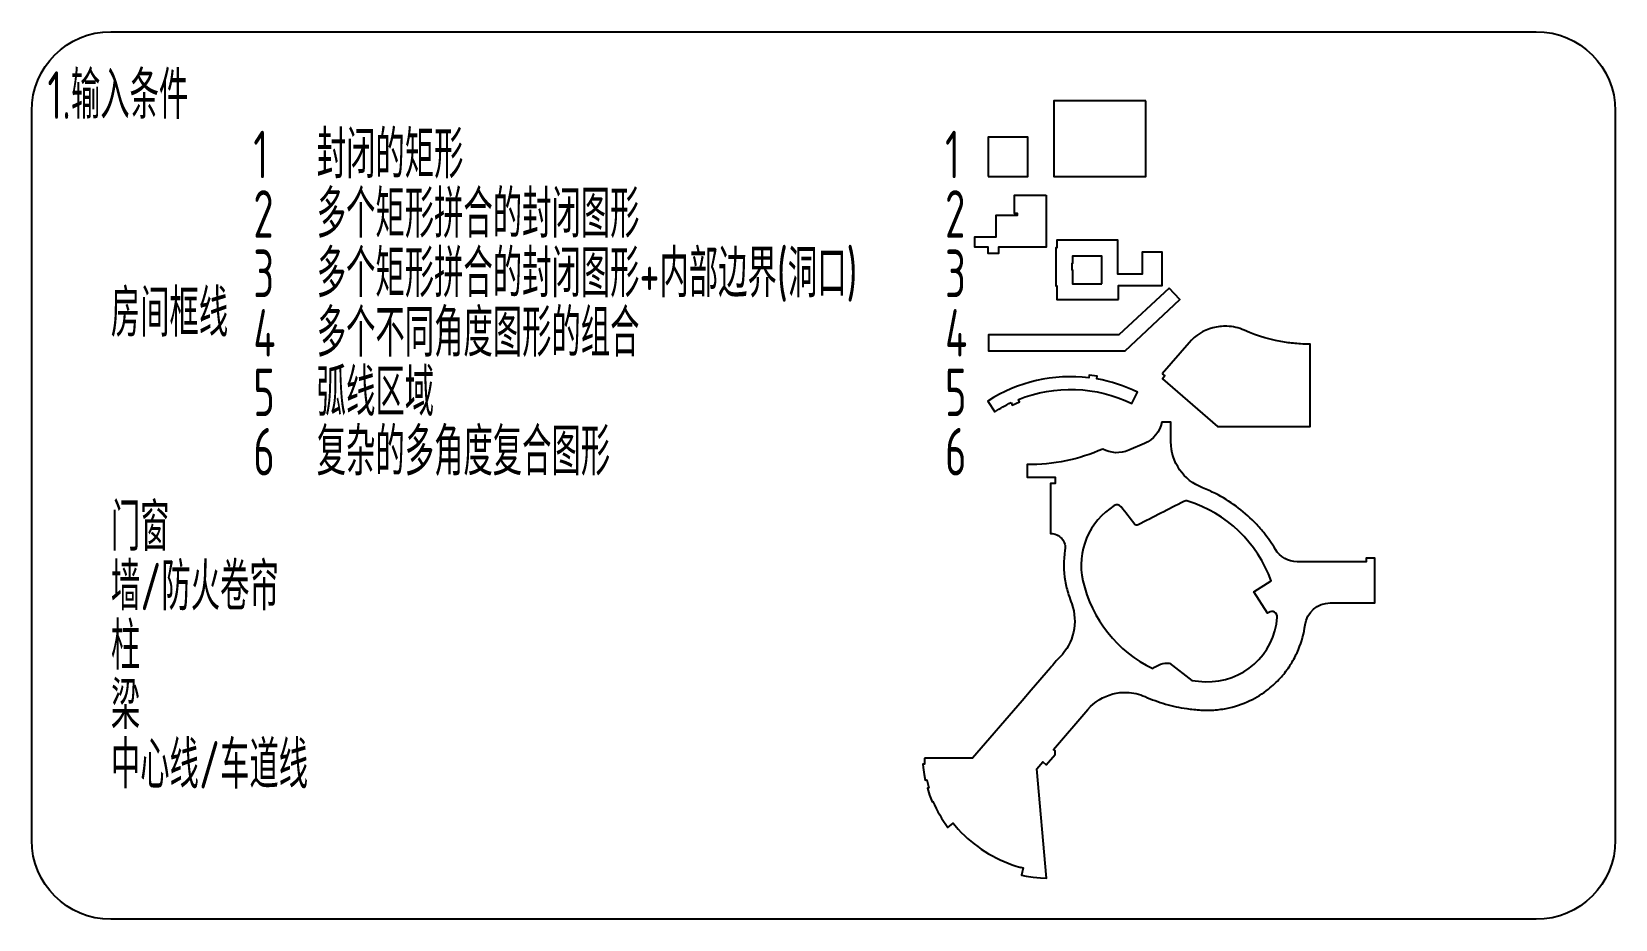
# Model space of a CAD drawing. Header units: millimetres. Extents: x -716506 to 4754388, y -184455 to 3397362.
# Drawn here: x 2069644 to 2269644, y 3144982 to 3256982 of the extents above; entities that cross this region are included whole.
import ezdxf
from ezdxf.enums import TextEntityAlignment as Align

# ---------------------------------------------------------------- set-up
doc = ezdxf.new("R2010")
doc.units = ezdxf.units.MM
doc.header["$LTSCALE"] = 1000
doc.header["$MEASUREMENT"] = 0
doc.layers.add('C-XREF-SLCT', color=7, linetype='Continuous', plot=False)
for name, color, linetype in [('E-UNIV-DIAG', 2, 'Continuous'), ('E-UNIV-NOTE', 6, 'Continuous'), ('房间框线', 30, 'Continuous')]:
    doc.layers.add(name, color=color, linetype=linetype)
doc.styles.add('Acs', font='Stfangso_0.ttf', dxfattribs={"width": 0.7})
doc.styles.add('TH-STYLE3', font='tssdeng.shx', dxfattribs={"width": 0.65, "bigfont": 'tssdchn.shx'})

msp = doc.modelspace()

# ---------------------------------------------------------------- texts
at = {"layer": 'E-UNIV-NOTE', "style": 'TH-STYLE3', "width": 0.65}
for s, p in [('1.输入条件', (2071644.22, 3248982, 0)), ('1', (2097644.22, 3241482, 0)), ('封闭的矩形', (2105644.22, 3241482, 0)), ('1', (2185000.1, 3241482, 0)), ('2', (2097644.22, 3233982, 0)), ('多个矩形拼合的封闭图形', (2105644.22, 3233982, 0)), ('2', (2185000.1, 3233982, 0)), ('多个矩形拼合的封闭图形+内部边界(洞口)', (2105644.22, 3226482, 0)), ('3', (2097644.22, 3226482, 0)), ('3', (2185000.1, 3226482, 0)), ('房间框线', (2079644.22, 3221482, 0)), ('4', (2097644.22, 3218982, 0)), ('多个不同角度图形的组合', (2105644.22, 3218982, 0)), ('4', (2185000.1, 3218982, 0)), ('5', (2097644.22, 3211482, 0)), ('弧线区域', (2105644.22, 3211482, 0)), ('5', (2185000.1, 3211482, 0)), ('6', (2097644.22, 3203982, 0)), ('复杂的多角度复合图形', (2105644.22, 3203982, 0)), ('6', (2185000.1, 3203982, 0)), ('门窗', (2079644.22, 3194482, 0)), ('墙/防火卷帘', (2079644.22, 3186982, 0)), ('柱', (2079644.22, 3179482, 0)), ('梁', (2079644.22, 3171982, 0)), ('中心线/车道线', (2079644.22, 3164482, 0))]:
    msp.add_text(s, height=6000, dxfattribs=at).set_placement(p, align=Align.MIDDLE_LEFT)

# ---------------------------------------------------------------- blocks, each defined once
blk = doc.blocks.new('AcsAcadShareArea')
for points in [[(0, 0), (118900, 0), (118900, 85000), (0, 85000)], [(6892.9, 0), (28409.4, 0), (28409.4, 2708.4), (6892.9, 2708.4)], [(0, 0), (6892.9, 0), (6892.9, 2699.2), (0, 2699.2)], [(0, 733), (0, 733), (0, 0), (0, 0)]]:
    blk.add_lwpolyline(points, close=True)
at = {"insert": (596.8, 1991.4), "char_height": 1000, "width": 6073.9, "attachment_point": 1, "style": 'Acs'}
blk.add_mtext('提资文件名：', dxfattribs=at)
at = {"style": 'Acs', "width": 0.8}
blk.add_attdef('唯一编号', (7537.4, 860.8), '', height=1000, dxfattribs=at)

# ---------------------------------------------------------------- linework, layer by layer
at = {"layer": 'E-UNIV-DIAG', "color": 3, "elevation": 0}
msp.add_lwpolyline([(2259644.22, 3144982), (2079644.22, 3144982, -0.414213562), (2069644.22, 3154982), (2069644.22, 3246982, -0.414213562), (2079644.22, 3256982), (2259644.22, 3256982, -0.414213562), (2269644.22, 3246982), (2269644.22, 3154982, -0.414213562)], format="xyb", close=True, dxfattribs=at)
at = {"layer": '房间框线', "elevation": 0}
for points in [[(2210348.63, 3248241.03), (2198748.63, 3248241.03), (2198748.63, 3238691.03), (2210348.63, 3238691.03)], [(2190455.19, 3238691.03), (2195455.19, 3238691.03), (2195455.19, 3243691.03), (2190455.19, 3243691.03)], [(2206897.78, 3223176.49), (2206897.78, 3224976.49), (2212397.78, 3224976.49), (2212397.78, 3229176.49), (2209897.78, 3229176.49), (2209897.78, 3226376.49), (2206797.78, 3226376.49), (2206797.78, 3230676.49), (2199097.78, 3230676.49), (2199097.78, 3229726.49), (2198997.78, 3229726.49), (2198997.78, 3224926.49), (2199097.78, 3224926.49), (2199097.78, 3223176.49)], [(2204797.78, 3225176.49), (2204797.78, 3228676.49), (2201097.78, 3228676.49), (2201097.78, 3227726.49), (2200997.78, 3227726.49), (2200997.78, 3226926.49), (2201097.78, 3226926.49), (2201097.78, 3225176.49)], [(2213278.65, 3224632.37), (2206953.25, 3218727.4), (2190494.27, 3218727.4), (2190494.27, 3216727.4), (2207741.69, 3216727.4), (2214643.45, 3223170.4)]]:
    msp.add_lwpolyline(points, close=True, dxfattribs=at)
msp.add_lwpolyline([(2197756.78, 3236345.31), (2197756.78, 3229795.31), (2191756.78, 3229795.31), (2191756.78, 3228995.31), (2190456.78, 3228995.31), (2190456.78, 3229795.31), (2188756.78, 3229795.31), (2188756.78, 3231095.31), (2191456.78, 3231095.31), (2191456.78, 3233845.31), (2194156.78, 3233845.31), (2194156.78, 3234045.31), (2193756.81, 3234045.31), (2193756.81, 3236345.31), (2197756.78, 3236345.32)], dxfattribs=at)
for points in [[(2212431.26, 3213831.3), (2212771.95, 3213537.3), (2212447, 3213160.75), (2219408.62, 3207153.25), (2231121.44, 3207153.25), (2231121.44, 3217568.26, -0.021143232), (2229887.22, 3217589.43, -0.020165528), (2228096.17, 3217768.71, -0.070822888), (2222787.36, 3219303.88, 0.097129433), (2220592.74, 3219816.01, 0.072777057), (2218803.56, 3219618.96, 0.15346618), (2215805.08, 3217740.95)], [(2182415.59, 3165302.61), (2182415.6, 3164552.66), (2182178.81, 3164552.66), (2182224.6, 3164115.6), (2182356.34, 3163233.83), (2182501.98, 3162532.31), (2182695.77, 3162578.29), (2182956.01, 3161581.64), (2182763.92, 3161525.64), (2183045.6, 3160652.43), (2183376.81, 3159808.55), (2183380.72, 3159799.35), (2183472.76, 3159838.44, 0.060061963), (2185355.16, 3156575.43), (2186019.22, 3157106.97), (2186653.15, 3156340.87, 0.126743345), (2193990.65, 3151672.3), (2194551.27, 3151529.65), (2194556.77, 3151528.37), (2194565, 3151563.83), (2194857.22, 3151495.96), (2194633.65, 3150533.33), (2195237.82, 3150410.93), (2196120.18, 3150283.2), (2197029.1, 3150204.75), (2197786.06, 3150181.17), (2196573.98, 3163968.77), (2197331.13, 3164846.18), (2197785.38, 3164454.18), (2198915.74, 3165764.07), (2198915.74, 3166234.49), (2198694.17, 3166425.69), (2203047.96, 3171470.96, -0.152021144), (2206175.72, 3173419.31, -0.072967074), (2207964.91, 3173616.37, -0.095966598), (2210262.48, 3173084.87, 0.034470114), (2212834.61, 3172146.67, 0.033817269), (2215510.41, 3171567.27, 0.022939562), (2217301.46, 3171387.99, 0.026827212), (2218715.08, 3171375.25, 0.036888367), (2220502.48, 3171587.82, 0.063254514), (2223503.13, 3172577.05, 0.055680586), (2225828.2, 3174021.97, 0.040683964), (2227320.66, 3175408.46, 0.036628578), (2228435.1, 3176821.98, 0.014108749), (2228821.01, 3177429.13, 0.03662859), (2229627.78, 3179038.2, 0.063674577), (2230464.62, 3182129.68, -0.373636224), (2233635.99, 3184902.61), (2239265.74, 3184902.61), (2239265.74, 3190552.61), (2238165.74, 3190552.61), (2238165.74, 3190102.61), (2229462.72, 3190102.61, -0.263529203), (2226717.53, 3191657.46, 0.034531757), (2225243.24, 3193770.68, 0.024331231), (2224047.12, 3195115.79, 0.081947128), (2219150.54, 3198699.3, 0.024331231), (2217506.68, 3199432.6, -0.307417986), (2213515.74, 3205224.33), (2213515.74, 3207702.61), (2212357.76, 3207702.61, -0.246120268), (2210186.22, 3205023.75), (2208186.22, 3204161.7, -0.232535743), (2204912.1, 3204325.49, -0.108464558), (2195365.74, 3202352.61), (2195365.74, 3200752.61), (2198915.74, 3200752.61), (2198915.74, 3199952.61), (2198315.74, 3199952.61), (2198315.74, 3193652.61, -0.471872406), (2200143.18, 3191545.58, 0.086633803), (2200164.5, 3187673.2, 0.033564408), (2200599.05, 3185938.45, 0.008192837), (2200996.07, 3184775.32, -0.290445672), (2199496.51, 3178069.96, 0.036712269), (2198320.53, 3176707.21), (2195891.15, 3173891.99), (2194715.17, 3172529.25), (2188478.98, 3165302.61)], [(2213347.85, 3177312.11), (2216166, 3175110.33, 0.025809068), (2217852.51, 3174967.02, 0.405015708), (2226944.43, 3183096, 0.630813976), (2225873.64, 3183704.64, -0.025087001), (2225706.67, 3183600.31), (2224010.93, 3186314.06), (2226183.26, 3187671.48, 0.234123038), (2215650.63, 3197752.99, 0.196520459), (2215160.49, 3197711.46, -0.000160731), (2209368.83, 3194752.62, -0.358308857), (2208934.44, 3194847.99, -0.000187057), (2207221.9, 3197026.63, 0.381789356), (2206369.21, 3197177.89, 0.320902462), (2202405.84, 3187695.48, 0.227112064), (2211220.03, 3176610.83, -0.193706044)]]:
    msp.add_lwpolyline(points, format="xyb", close=True, dxfattribs=at)
msp.add_lwpolyline([(2193333.91, 3210177.34), (2193478.95, 3209868.42), (2194390.16, 3210280.6), (2194251.14, 3210576.7, -0.211933231), (2208578, 3210069.98), (2209278.33, 3211508.58, 0.070172183), (2204157.25, 3213165.53), (2204197.58, 3213504.58), (2203206.25, 3213636.74), (2203167.61, 3213311.91, 0.175101834), (2190404.47, 3210380.02), (2191271.23, 3209035.13, -0.033395632), (2193333.91, 3210177.34, 0.033395632)], format="xyb", dxfattribs=at)

# ---------------------------------------------------------------- block references
at = {"layer": 'C-XREF-SLCT'}
ref = msp.add_blockref('AcsAcadShareArea', (-1612, -2637.94), dxfattribs=dict(at, xscale=40, yscale=40, zscale=40))
ref.add_attrib('唯一编号', '0', dxfattribs={"layer": '0', "height": 40000, "style": 'TH-STYLE3', "width": 0.65}).set_placement((299884.03, 31794.43), align=Align.BOTTOM_LEFT)

msp.set_redraw_order([(e.dxf.handle, doc.entitydb.next_handle()) for e in msp.query("TEXT MTEXT ATTDEF DIMENSION ARC_DIMENSION")])  # texts and dimensions are drawn at this point

doc.saveas('drawing.dxf')
